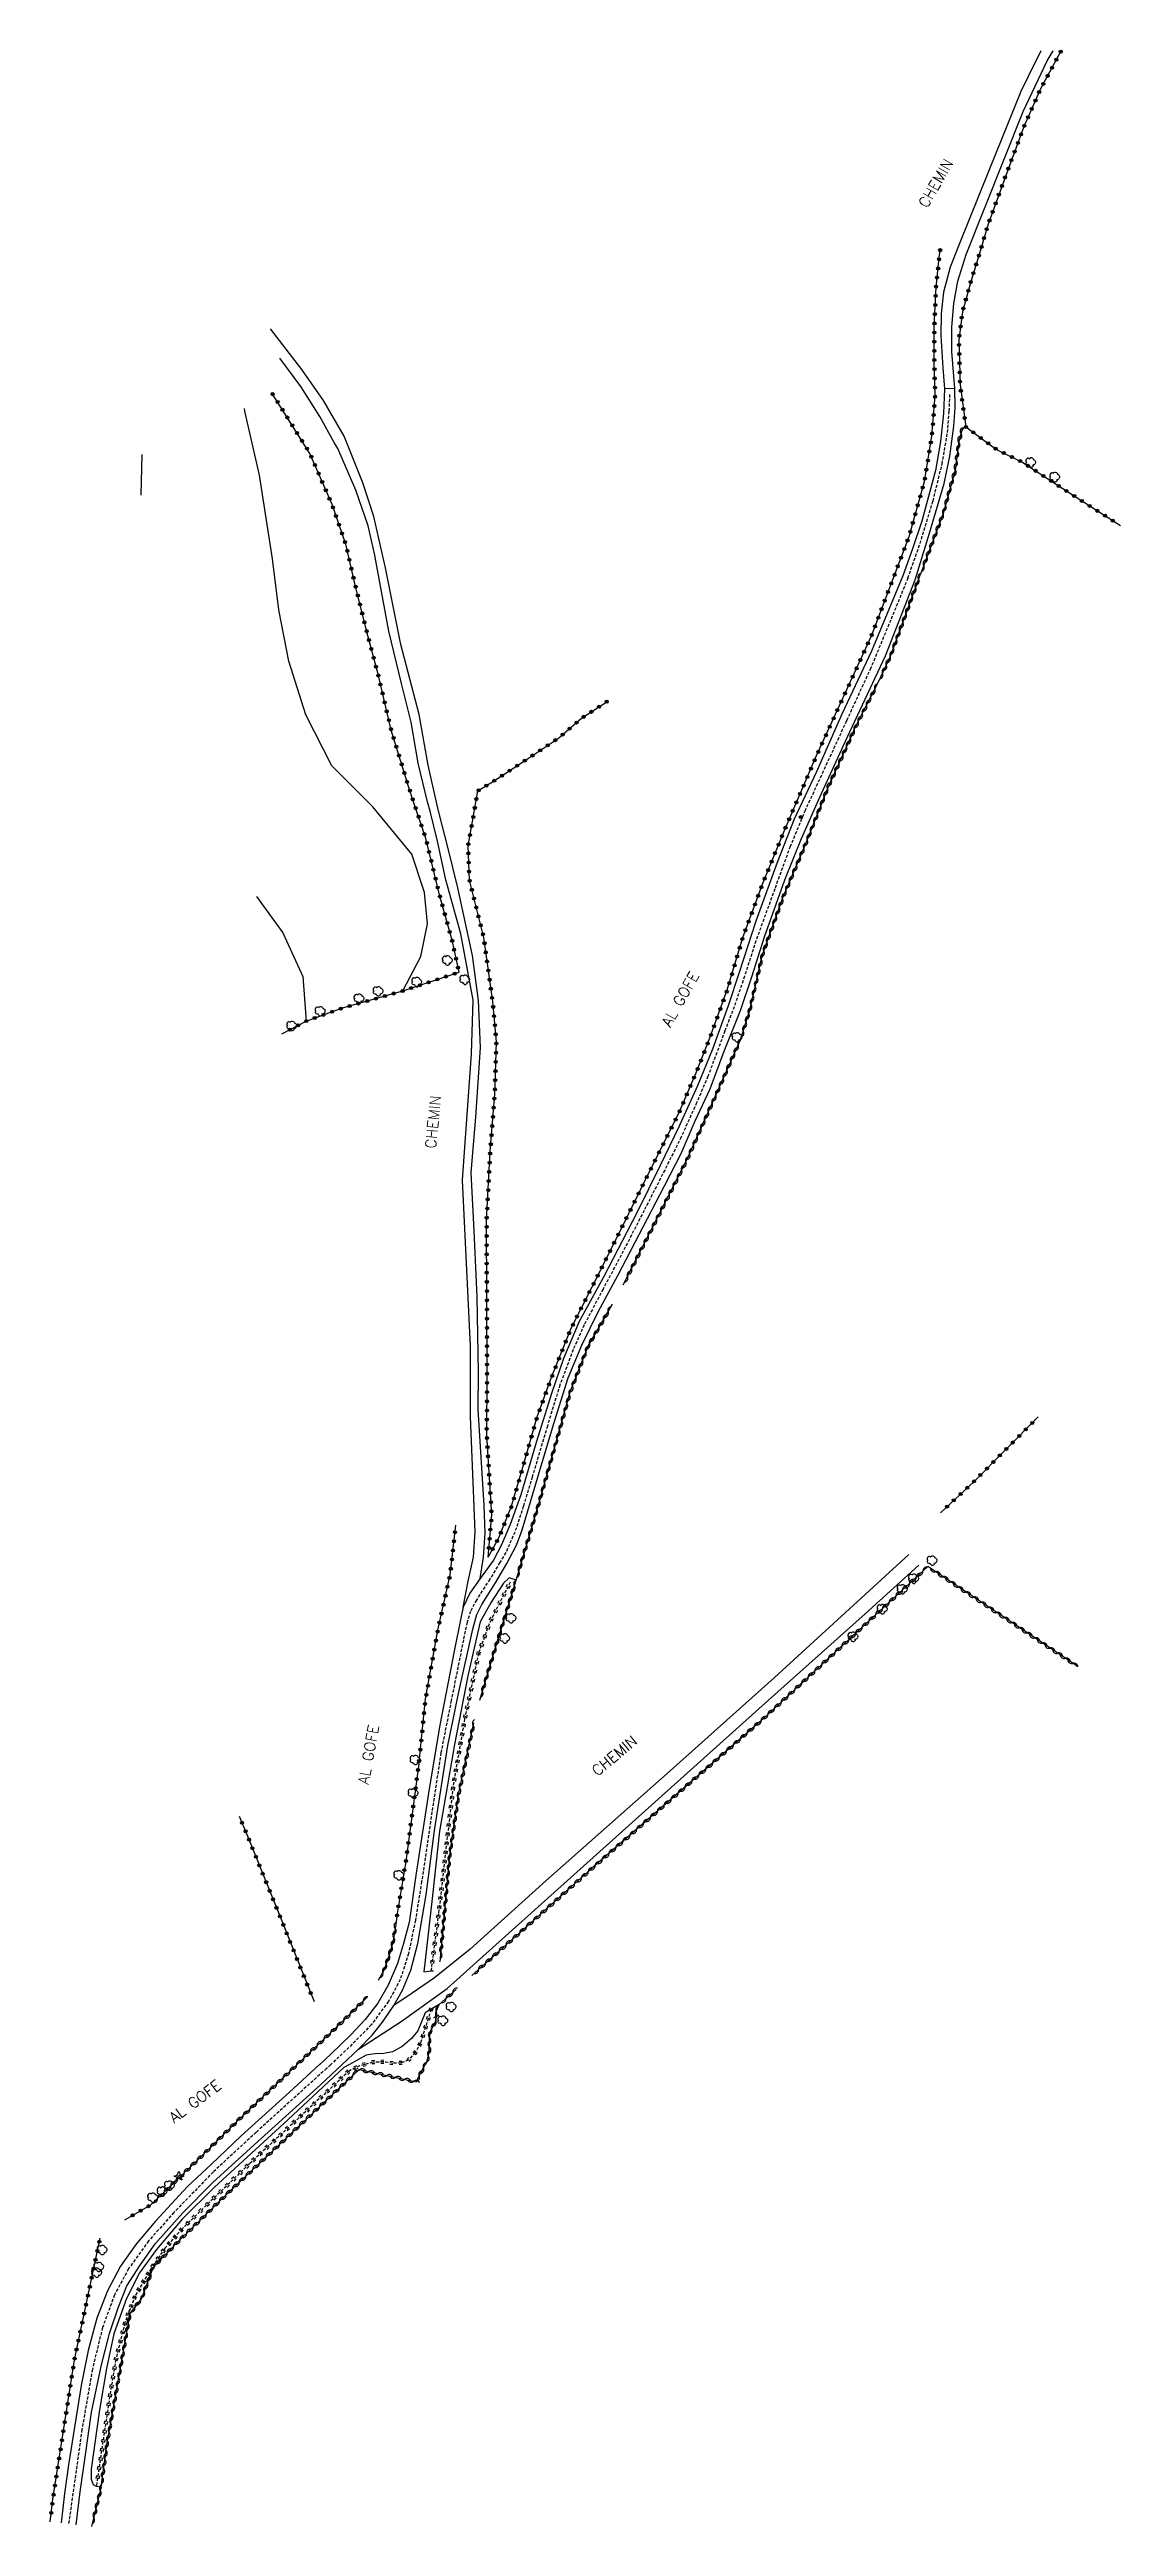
# Model space of a CAD drawing. Header units: millimetres. Extents: x 270000 to 271001, y 126000 to 127000.
# Drawn here: x 270116.8 to 270291.9, y 126595.5 to 127000.2 of the extents above; entities that cross this region are included whole.
import ezdxf

# ---------------------------------------------------------------- set-up
doc = ezdxf.new("R2010")
doc.units = ezdxf.units.MM
doc.linetypes.add('DASHED', pattern=[0.75, 0.5, -0.25])
doc.layers.get('0').update_dxf_attribs({"linetype": 'CONTINUOUS'})
for name, color, linetype in [('W0001', 6, 'DASHED'), ('W0008', 7, 'CONTINUOUS'), ('W0071', 7, 'CONTINUOUS'), ('W0120', 7, 'CONTINUOUS'), ('W0211', 2, 'CONTINUOUS'), ('W0214', 2, 'CONTINUOUS'), ('W0220', 5, 'DASHED'), ('W0300', 7, 'CONTINUOUS'), ('W0303', 7, 'CONTINUOUS'), ('W0310', 3, 'CONTINUOUS'), ('W0323', 7, 'CONTINUOUS'), ('W0856', 7, 'CONTINUOUS'), ('W0989', 7, 'CONTINUOUS')]:
    doc.layers.add(name, color=color, linetype=linetype)
doc.styles.get("Standard").update_dxf_attribs({"font": 'romans.shx', "width": 0.85})

msp = doc.modelspace()

# ---------------------------------------------------------------- texts
at = {"layer": 'W0989'}
for s, rotation, p in [('CHEMIN', 59.9468, (270260.24, 126974.18)), ('AL GOFE', 60.7322, (270218.24, 126840.36)), ('CHEMIN', 84.176, (270179.92, 126820.58)), ('AL GOFE', 79.8131, (270168.92, 126716.66)), ('CHEMIN', 39.7436, (270206.35, 126718.02)), ('AL GOFE', 36.7518, (270137.16, 126661.36))]:
    msp.add_text(s, height=1.75, rotation=rotation, dxfattribs=at).set_placement(p)

# ---------------------------------------------------------------- blocks, each defined once
blk = doc.blocks.new('T300')
for p, q in [((-0.8, 0.51), (-0.86, 0.34)), ((-0.86, 0.34), (-0.86, 0.17)), ((-0.86, 0.17), (-0.74, 0.06)), ((-0.69, 0.63), (-0.8, 0.51)), ((-0.8, -0.06), (-0.74, 0.06)), ((-0.74, 0.06), (-0.69, 0.11)), ((-0.57, 0.69), (-0.69, 0.63)), ((-0.46, 0.69), (-0.57, 0.69)), ((-0.29, 0.63), (-0.46, 0.69)), ((-0.29, 0.63), (-0.17, 0.74)), ((-0.23, 0.57), (-0.29, 0.63)), ((-0.17, 0.74), (-0.06, 0.8)), ((-0.06, 0.8), (0.06, 0.8)), ((0.06, 0.8), (0.23, 0.74)), ((0.23, 0.74), (0.34, 0.63)), ((0.34, 0.63), (0.4, 0.51)), ((0.46, 0.46), (0.34, 0.46)), ((0.4, 0.51), (0.4, 0.46)), ((0.57, 0.4), (0.46, 0.46)), ((0.57, 0.4), (0.69, 0.29)), ((0.69, 0.29), (0.74, 0.17)), ((0.74, 0.06), (0.69, -0.17)), ((0.74, 0.17), (0.74, 0.06)), ((-0.8, -0.17), (-0.8, -0.06)), ((-0.8, -0.23), (-0.8, -0.17)), ((-0.74, -0.34), (-0.8, -0.23)), ((-0.69, -0.4), (-0.74, -0.34)), ((-0.51, -0.46), (-0.69, -0.4)), ((-0.4, -0.46), (-0.51, -0.46)), ((-0.4, -0.46), (-0.34, -0.46)), ((-0.34, -0.46), (-0.34, -0.4)), ((-0.34, -0.51), (-0.34, -0.46)), ((-0.29, -0.63), (-0.34, -0.51)), ((-0.17, -0.74), (-0.29, -0.63)), ((-0.06, -0.8), (-0.17, -0.74)), ((0.06, -0.8), (-0.06, -0.8)), ((0.17, -0.74), (0.06, -0.8)), ((0.23, -0.69), (0.17, -0.74)), ((0.29, -0.46), (0.23, -0.46)), ((0.29, -0.63), (0.23, -0.69)), ((0.46, -0.4), (0.29, -0.46)), ((0.34, -0.51), (0.29, -0.63)), ((0.34, -0.51), (0.34, -0.46)), ((0.57, -0.34), (0.46, -0.4)), ((0.63, -0.29), (0.57, -0.34)), ((0.69, -0.17), (0.63, -0.29))]:
    blk.add_line(p, q)
blk = doc.blocks.new('T856')
for p, q in [((-0.125, 0), (0.125, 0)), ((0, 0.125), (0, -0.125))]:
    blk.add_line(p, q)
blk.add_ellipse((0, 0), major_axis=(-0.177, 0.177), ratio=1, start_param=3.9269908, end_param=10.2101761)
blk = doc.blocks.new('T303')
for p, q in [((-0.77, 0), (-0.28, 0.21)), ((-0.28, -0.21), (-0.77, 0)), ((-0.28, 0.21), (0, 0.83)), ((0, 0.83), (0.28, 0.21)), ((0.28, 0.21), (0.83, 0)), ((0.83, 0), (0.28, -0.21)), ((-0.49, -0.63), (-0.28, -0.21)), ((0, -0.35), (-0.49, -0.63)), ((0.56, -0.63), (0, -0.35)), ((0.28, -0.21), (0.56, -0.63))]:
    blk.add_line(p, q)
blk = doc.blocks.new('t323o')
at = {"color": 0, "linetype": 'Continuous'}
for radius in [0.25, 0.15]:
    blk.add_circle((0, 0), radius, dxfattribs=at)
blk = doc.blocks.new('t310o')
at = {"color": 0, "linetype": 'Continuous'}
for centre, start, end in [((-0.5, 0.38), 216.8699, 323.1304), ((0.5, -0.37), 36.8699, 143.1303)]:
    blk.add_arc(centre, 0.625, start, end, dxfattribs=at)
blk = doc.blocks.new('t220o')
at = {"color": 0, "linetype": 'Continuous'}
for p, q in [((-0.25, 0.25), (0.25, 0.25)), ((-0.25, -0.25), (0.25, -0.25))]:
    blk.add_line(p, q, dxfattribs=at)

# ---------------------------------------------------------------- linework, layer by layer
at = {"layer": 'W0001'}
for points in [[(270257.1, 126913.86), (270259.09, 126919.49), (270261.21, 126926.45), (270262.7, 126932.51), (270263.58, 126937.63), (270263.86, 126941.13), (270263.99, 126944.02)], [(270257.1, 126913.86), (270254.29, 126907.01), (270251.04, 126899.18), (270247.06, 126890.53), (270243.28, 126882.33), (270240.3, 126875.91), (270237.87, 126870.02), (270235.34, 126863.09), (270232.26, 126854.6), (270230.39, 126848.8), (270228.71, 126843.83), (270227.19, 126839.89), (270225.87, 126836.35), (270224.42, 126832.46), (270222.57, 126828.15), (270220.05, 126822.55), (270217.35, 126817.14), (270213.99, 126810.54), (270210.58, 126803.9), (270207.27, 126797.71), (270204.19, 126791.85), (270202.39, 126787.81), (270200.22, 126782.04), (270198.17, 126775.33), (270195.7, 126767.04), (270194.24, 126762.24), (270193.12, 126758.7), (270191.99, 126755.99), (270191.38, 126754.65), (270190.4, 126753.01), (270188.76, 126750.3), (270186.56, 126746.9), (270185.61, 126745.04), (270185.07, 126743.26), (270184.44, 126740.37), (270182.46, 126730.49), (270180.76, 126721.92), (270179.07, 126710.7), (270177.62, 126700.89), (270176.6, 126694.58), (270175.47, 126689.15), (270174.12, 126684.88), (270172.19, 126681.32), (270169.41, 126677.54), (270166.28, 126674.32), (270162.77, 126671.02), (270162.75, 126671)], [(270162.75, 126671), (270162.09, 126670.38), (270150.56, 126659.94), (270143.54, 126653.45), (270137.13, 126646.84), (270132.98, 126642.19), (270129.72, 126637.66), (270127.41, 126633.38), (270125.45, 126628.03), (270123.79, 126621.22), (270122.09, 126611.36), (270119.91, 126595.97)]]:
    msp.add_lwpolyline(points, dxfattribs=at)
at = {"layer": 'W0008'}
for points in [[(270164.62, 126671), (270164.65, 126671.02), (270167.31, 126673.51), (270169.52, 126675.83), (270171.23, 126677.95), (270173.07, 126680.68), (270174.48, 126683.14), (270175.84, 126686.4), (270176.97, 126690.77), (270178.38, 126698.72), (270179.73, 126709.23), (270181.91, 126723.14), (270183.62, 126731.64), (270185.97, 126742.15), (270186.65, 126744.51), (270187.46, 126746.19), (270189.69, 126749.69), (270191.53, 126752.85), (270193.1, 126755.86), (270193.98, 126758.22), (270194.52, 126760), (270196.73, 126767.33), (270199.23, 126775.72), (270201.59, 126783.21), (270203.83, 126788.52), (270206.53, 126794.07), (270209.68, 126799.91), (270217.3, 126814.59), (270220.05, 126819.83), (270222.34, 126825.18), (270224.76, 126830.39), (270227.05, 126836.57), (270229.76, 126843.19), (270231.6, 126848.69), (270233.65, 126855.24), (270236.97, 126864.56), (270239.72, 126871.31), (270242.71, 126878.08), (270247.16, 126887.81), (270253.46, 126901.15), (270258.31, 126913.6), (270260.63, 126921.19), (270263.05, 126929.33), (270263.96, 126933.78), (270264.64, 126938.7), (270264.82, 126941.74), (270264.8, 126944.86), (270263.1, 126944.79), (270262.94, 126940.76), (270262.43, 126936.19), (270261.6, 126931.42), (270259.38, 126923.17), (270257.84, 126918.63), (270256.25, 126914.24), (270251.17, 126901.94), (270246.32, 126891.61), (270242.1, 126882.1), (270238.52, 126874.48), (270235.74, 126867.4), (270232.24, 126857.81), (270229.52, 126849.45), (270227.71, 126843.98), (270225.15, 126836.92), (270222.72, 126830.93), (270219.71, 126824.33), (270216.63, 126817.91), (270212.78, 126810.14), (270207.32, 126799.66), (270203.39, 126792.39), (270200.79, 126786.35), (270198.88, 126780.8), (270196.33, 126772.66), (270193.81, 126764.07), (270192.09, 126759.23), (270190.66, 126755.89), (270189.35, 126753.4), (270187.2, 126750.43), (270185.49, 126748.01), (270184.43, 126745.74), (270184.02, 126743.96), (270182.96, 126738.53), (270180.61, 126726.46), (270178.87, 126716.05), (270176.75, 126702.27), (270175.57, 126694.22), (270174.63, 126690.8), (270173.66, 126687.54), (270172.17, 126684), (270170.43, 126681.02), (270168.41, 126678.39), (270166.05, 126675.85), (270162.77, 126672.68), (270160.96, 126671.02), (270160.93, 126671)], [(270160.93, 126671), (270156.01, 126666.5), (270148.11, 126659.34), (270143.26, 126654.75), (270139.34, 126651.06), (270134.13, 126645.44), (270130.89, 126641.62), (270128.39, 126638.09), (270126.29, 126634.06), (270124.51, 126629.59), (270123.1, 126624.31), (270121.98, 126618.56), (270119.9, 126605.63), (270119.22, 126600.95), (270118.68, 126596.11)], [(270121.13, 126595.83), (270121.79, 126601.19), (270122.66, 126607.25), (270123.65, 126614.2), (270125.29, 126621.94), (270126.62, 126627.04), (270127.99, 126631.26), (270129.44, 126634.85), (270131.59, 126638.23), (270134.06, 126641.7), (270138.59, 126646.8), (270143.48, 126651.72), (270150.23, 126657.9), (270161.08, 126667.7), (270164.62, 126671)]]:
    msp.add_lwpolyline(points, dxfattribs=at)
at = {"layer": 'W0071'}
for points in [[(270278.82, 127000), (270276.71, 126995.69), (270275.58, 126993.38), (270270.39, 126980.57), (270265.45, 126968.27), (270263.99, 126964.64), (270262.93, 126960.57), (270262.53, 126957.08), (270262.5, 126953.43), (270262.8, 126948.23), (270263.1, 126944.79)], [(270264.8, 126944.86), (270264.28, 126950.87), (270264.3, 126954.84), (270264.63, 126958.73), (270265.24, 126962.35), (270266.65, 126966.72), (270275.95, 126990.09), (270279.88, 126998.38), (270280.84, 127000)], [(270187.2, 126750.43), (270187.72, 126753.9), (270188, 126757.83), (270187.85, 126762.42), (270186.84, 126778.02), (270186.92, 126784.09), (270186.68, 126796.43), (270186.18, 126807.22), (270185.74, 126816.74), (270186.5, 126825.78), (270187.24, 126837.15), (270186.91, 126844.87), (270185.92, 126852.2), (270183.51, 126863.28), (270181.91, 126869.9), (270180.55, 126875.19), (270180.16, 126876.74), (270178.66, 126883.3), (270177.22, 126891.55), (270174.23, 126903.02), (270171.73, 126915.56), (270169.8, 126923.91), (270167.99, 126929.42), (270164.96, 126937.03), (270161.59, 126942.88), (270158.06, 126947.95), (270152.93, 126954.6)], [(270184.43, 126745.74), (270185.25, 126749.99), (270186.07, 126753.91), (270186.36, 126758.04), (270185.63, 126776.89), (270185.59, 126788.4), (270184.31, 126815.51), (270185.76, 126836.13), (270186.05, 126844.89), (270184.01, 126855.76), (270181.57, 126864.58), (270180.22, 126870.89), (270178.99, 126875.76), (270178.59, 126877.33), (270177.07, 126883.64), (270175.92, 126890.32), (270174.34, 126896.66), (270172.23, 126905.17), (270170.15, 126916.67), (270169.95, 126917.59), (270168.89, 126922.38), (270166.86, 126928.24), (270163.9, 126935.02), (270163.34, 126936.03), (270161, 126940.24), (270157.88, 126945.18), (270154.42, 126949.79)], [(270257.23, 126754.32), (270235.26, 126734.18), (270218.26, 126719), (270197.92, 126701.03), (270185.57, 126689.83), (270179.73, 126685.15), (270176.09, 126682.69), (270173.07, 126680.68)], [(270167.31, 126673.51), (270174.25, 126678.05), (270181.78, 126683.42), (270234.34, 126730.53), (270250.12, 126744.62), (270258.91, 126752.57)]]:
    msp.add_lwpolyline(points, dxfattribs=at)
at = {"layer": 'W0120'}
for points in [[(270177.99, 126686.14), (270179.2, 126686.29), (270179.53, 126686.33)], [(270180.48, 126680.81), (270179.15, 126680.03), (270178.18, 126679.46)]]:
    msp.add_lwpolyline(points, dxfattribs=at)
at = {"layer": 'W0211'}
for points in [[(270131.9, 126934.04), (270131.7, 126927.4)], [(270150.63, 126861.86), (270154.93, 126855.91), (270158.22, 126848.75), (270158.73, 126841.47)], [(270193.07, 126750.14), (270191.95, 126750.54), (270190.98, 126749.65), (270189.01, 126746.57), (270187.19, 126743.33), (270185.17, 126734.51), (270183, 126723.32), (270180.52, 126709.14), (270179.37, 126698.62), (270178.4, 126689.99), (270177.99, 126686.14)], [(270178.18, 126679.46), (270176.99, 126676.53), (270175.95, 126675.26), (270174.42, 126673.98), (270172.83, 126673.09), (270171.44, 126672.8), (270169.95, 126672.77), (270168.57, 126672.53), (270165.84, 126671.02), (270165.8, 126671)], [(270165.8, 126671), (270164.9, 126670.5), (270155.72, 126661.95), (270143.78, 126650.97), (270138.49, 126645.76), (270134.26, 126640.79), (270131.51, 126636.98), (270129.35, 126632.77), (270127.31, 126627), (270126.09, 126621.32), (270124.97, 126614.6), (270123.6, 126604.89), (270123.61, 126603.28), (270123.93, 126602.42), (270124.43, 126602.11), (270124.44, 126602.11), (270125.24, 126602.03)]]:
    msp.add_lwpolyline(points, dxfattribs=at)
at = {"layer": 'W0214'}
msp.add_lwpolyline([(270174.54, 126846.41), (270177.47, 126852.02), (270178.55, 126857.4), (270178.09, 126862.49), (270175.99, 126868.76), (270169.66, 126876.5), (270162.92, 126883.17), (270158.67, 126891.54), (270155.91, 126900.29), (270154.25, 126908.66), (270153.22, 126916.99), (270151.13, 126930.66), (270148.73, 126941.15), (270148.64, 126941.56)], dxfattribs=at)
at = {"layer": 'W0220'}
for points in [[(270179.2, 126686.29), (270180.45, 126695.82), (270182.83, 126716.66), (270184.7, 126727.45), (270186.99, 126738.35), (270188.85, 126743.4), (270192.16, 126749.89)], [(270179.15, 126680.03), (270177.43, 126674.51), (270176.55, 126672.98), (270175.46, 126671.73), (270174.27, 126671.26), (270172.91, 126671.2), (270171.4, 126671.44), (270169.61, 126671.38), (270168.34, 126671.02), (270168.26, 126671)], [(270168.26, 126671), (270167.47, 126670.78), (270165.82, 126669.99), (270149.48, 126654.8), (270138.45, 126644.17), (270135.65, 126640.98), (270133.38, 126637.67), (270130.77, 126633.21), (270129.11, 126628.82), (270127.62, 126622.84), (270126.63, 126616.83), (270124.44, 126602.11)]]:
    msp.add_lwpolyline(points, dxfattribs=at)
at = {"layer": 'W0310'}
for points in [[(270266.58, 126938.56), (270266.18, 126938.43), (270265.92, 126938), (270265.45, 126936.22), (270264.81, 126931.52), (270262.87, 126924.43), (270259.15, 126914.51)], [(270252.32, 126896.92), (270254.26, 126901.13), (270259.15, 126914.51)], [(270229.74, 126838.44), (270231.31, 126843.47), (270233.34, 126852.34), (270236.72, 126861.76), (270240.43, 126870.51), (270243.99, 126879.55), (270248.67, 126889.76), (270252.32, 126896.92)], [(270210.58, 126798.37), (270220.99, 126818.8), (270225.19, 126828.21), (270229.74, 126838.44)], [(270193.07, 126750.14), (270196.87, 126762.98), (270201.92, 126780.89), (270204.82, 126788.35), (270208.83, 126795.21)], [(270260.37, 126752.36), (270232.9, 126727), (270205.24, 126702.85), (270185.81, 126685.56)], [(270187.11, 126730.54), (270189.14, 126737.35), (270193.07, 126750.14)], [(270284.8, 126736.05), (270284.38, 126736.36), (270260.37, 126752.36)], [(270180.62, 126687.81), (270182.22, 126705.25), (270183.67, 126715.11), (270186.17, 126726.83)], [(270173.38, 126693.88), (270172.92, 126690.96), (270172.25, 126688.7), (270171.42, 126686.37), (270170.5, 126684.76)], [(270168.79, 126682.06), (270163.45, 126676.85), (270157.28, 126671.02), (270157.25, 126671)], [(270178.22, 126671), (270178.24, 126671.02), (270178.45, 126671.42), (270178.87, 126673.03), (270178.91, 126675.07), (270179, 126676.33), (270179.97, 126678.18), (270179.96, 126679.52), (270180.48, 126680.81)], [(270183.27, 126683.29), (270180.48, 126680.81)], [(270125.24, 126602.03), (270126.23, 126609.19), (270129.95, 126630.34), (270131.81, 126632.72), (270133.8, 126637.96), (270138.05, 126642.3), (270146.06, 126650.11), (270167.38, 126670.19), (270176.71, 126668.16), (270178.22, 126671)], [(270157.25, 126671), (270147.59, 126661.88), (270141.13, 126655.54), (270133.35, 126648.09)], [(270125.24, 126602.03), (270123.66, 126595.54)]]:
    msp.add_lwpolyline(points, dxfattribs=at)
at = {"layer": 'W0323'}
for points in [[(270282.15, 127000), (270282.12, 126999.94), (270278.79, 126993.79), (270276.02, 126987.48), (270273.2, 126979.92), (270270.23, 126971.7), (270268.94, 126967.28), (270267.33, 126962.11), (270266.02, 126957.36), (270265.43, 126952.78), (270265.63, 126945.42), (270266.58, 126938.56), (270271.6, 126934.88), (270275.87, 126932.77), (270284.59, 126927.08), (270291.86, 126922.43)], [(270188.47, 126753.92), (270190.16, 126756.93), (270192.33, 126762.22), (270194.28, 126769.01), (270196.49, 126776.82), (270198.87, 126783.32), (270202.05, 126791.3), (270205.49, 126798.09), (270209.39, 126805.87), (270215.42, 126818.02), (270219.66, 126826.45), (270222.44, 126832.92), (270224.74, 126838.74), (270227.58, 126846.57), (270230.13, 126855.16), (270233.34, 126863.87), (270236.87, 126872.53), (270242.17, 126884.85), (270251.15, 126904.43), (270257.29, 126920.67), (270259.82, 126929.64), (270261.03, 126937.11), (270261.56, 126943.62), (270261.42, 126949.15), (270261.42, 126954.95), (270261.71, 126961.38), (270262.24, 126966.23), (270262.41, 126967.77)], [(270154.76, 126839.39), (270158.73, 126841.47), (270164.69, 126843.63), (270174.54, 126846.41), (270183.73, 126849.48), (270182.6, 126854.68), (270180.65, 126861.7), (270178.3, 126871.32), (270176.31, 126877.3), (270175.48, 126879.81), (270172.64, 126889), (270170.54, 126897.94), (270169.67, 126901.21), (270168.64, 126905.09), (270166.65, 126913.21), (270165.2, 126919.43), (270162.97, 126925.87), (270159.34, 126934.24), (270153.74, 126943.16), (270153.09, 126944.2)], [(270188.47, 126753.92), (270189.07, 126760.82), (270188.26, 126773.85), (270188.33, 126783.77), (270188.23, 126808.91), (270188.84, 126820.26), (270189.56, 126829.53), (270189.84, 126838.11), (270189.23, 126844.69), (270187.76, 126855.13), (270185.43, 126864.5), (270185.21, 126870.12), (270186.09, 126875), (270186.1, 126875.1), (270186.78, 126879.1), (270189.39, 126880.68), (270194.28, 126883.91), (270199.98, 126887.71), (270203.74, 126890.95), (270208.03, 126893.76)], [(270278.42, 126776.83), (270267.93, 126766.29), (270262.42, 126761.15)], [(270177.26, 126720.97), (270178.26, 126730.76), (270180.26, 126741.98), (270182.28, 126751.02), (270183.19, 126759.13)], [(270177.26, 126720.97), (270175.04, 126704.19), (270173.62, 126695.69), (270173.38, 126693.88)], [(270147.8, 126711.61), (270149.2, 126708.22), (270154.64, 126694.74), (270160.03, 126681.29)], [(270129.08, 126645.63), (270133.35, 126648.09)], [(270116.89, 126596.27), (270117.34, 126600.02), (270120.86, 126622.79), (270125.05, 126642.62)]]:
    msp.add_lwpolyline(points, dxfattribs=at)

# ---------------------------------------------------------------- block references
at = {"layer": 'W0220'}
for p, rotation in [((270191.78, 126749.14), 62.98142969706326), ((270189.73, 126745.13), 62.98142969706326), ((270190.42, 126746.47), 62.98142969706326), ((270191.1, 126747.8), 62.98142969706326), ((270187.97, 126741), 69.7556738629917), ((270188.49, 126742.41), 69.7556738629917), ((270189.05, 126743.79), 62.98142969706326), ((270186.65, 126736.71), 78.12563506861862), ((270186.95, 126738.18), 78.12563506861862), ((270187.45, 126739.59), 69.7556738629917), ((270185.72, 126732.31), 78.12563506861862), ((270186.03, 126733.77), 78.12563506861862), ((270186.34, 126735.24), 78.12563506861862), ((270185.1, 126729.37), 78.12563506861862), ((270185.41, 126730.84), 78.12563506861862), ((270184.27, 126724.95), 80.19180625016863), ((270184.52, 126726.43), 80.19180625016863), ((270184.79, 126727.9), 78.12563506861862), ((270183.5, 126720.52), 80.19180625016863), ((270183.76, 126721.99), 80.19180625016863), ((270184.01, 126723.47), 80.19180625016863), ((270182.77, 126716.08), 83.46096281029168), ((270182.99, 126717.56), 80.19180625016863), ((270183.24, 126719.04), 80.19180625016863), ((270182.42, 126713.1), 83.46096281029168), ((270182.6, 126714.59), 83.46096281029168), ((270181.91, 126708.62), 83.46096281029168), ((270182.08, 126710.12), 83.46096281029168), ((270182.25, 126711.61), 83.46096281029168), ((270181.4, 126704.15), 83.46096281029168), ((270181.57, 126705.64), 83.46096281029168), ((270181.74, 126707.13), 83.46096281029168), ((270181.06, 126701.17), 83.46096281029168), ((270181.23, 126702.66), 83.46096281029168), ((270180.55, 126696.7), 83.46096281029168), ((270180.72, 126698.19), 83.46096281029168), ((270180.89, 126699.68), 83.46096281029168), ((270179.98, 126692.24), 82.54238804753761), ((270180.17, 126693.73), 82.54238804753761), ((270180.37, 126695.21), 82.54238804753761), ((270179.39, 126687.78), 82.54238804753761), ((270179.59, 126689.26), 82.54238804753761), ((270179.78, 126690.75), 82.54238804753761), ((270179.13, 126679.96), 252.6897049226786), ((270177.79, 126675.67), 252.6897049226786), ((270178.23, 126677.1), 252.6897049226786), ((270178.68, 126678.53), 252.6897049226786), ((270171.2, 126671.44), 181.8888911262461), ((270175.55, 126671.83), 228.7589109936796), ((270176.54, 126672.96), 228.7589109936796), ((270177.28, 126674.26), 240.3157277563913), ((270163.35, 126667.69), 222.90350785634), ((270164.45, 126668.71), 222.90350785634), ((270165.54, 126669.73), 222.90350785634), ((270166.83, 126670.47), 205.6806239752597), ((270168.23, 126670.99), 195.8494392341186), ((270169.7, 126671.39), 181.8888911262461), ((270172.69, 126671.24), 170.926013330909), ((270174.18, 126671.26), 182.6082910168624), ((270158.95, 126663.6), 222.90350785634), ((270160.05, 126664.62), 222.90350785634), ((270161.15, 126665.64), 222.90350785634), ((270162.25, 126666.66), 222.90350785634), ((270154.56, 126659.52), 222.90350785634), ((270155.66, 126660.54), 222.90350785634), ((270156.75, 126661.56), 222.90350785634), ((270157.85, 126662.58), 222.90350785634), ((270150.16, 126655.43), 222.90350785634), ((270151.26, 126656.45), 222.90350785634), ((270152.36, 126657.47), 222.90350785634), ((270153.46, 126658.49), 222.90350785634), ((270145.83, 126651.28), 223.9287554017546), ((270146.91, 126652.32), 223.9287554017546), ((270147.99, 126653.36), 223.9287554017546), ((270149.07, 126654.4), 223.9287554017546), ((270141.51, 126647.12), 223.9287554017546), ((270142.59, 126648.16), 223.9287554017546), ((270143.67, 126649.2), 223.9287554017546), ((270144.75, 126650.24), 223.9287554017546), ((270138.28, 126643.98), 228.7861819564226), ((270139.35, 126645.04), 223.9287554017546), ((270140.43, 126646.08), 223.9287554017546), ((270134.51, 126639.32), 235.4774916604991), ((270135.36, 126640.56), 235.4774916604991), ((270136.31, 126641.72), 228.7861819564226), ((270137.29, 126642.85), 228.7861819564226), ((270132.12, 126635.52), 239.6390144355274), ((270132.88, 126636.81), 239.6390144355274), ((270133.66, 126638.09), 235.4774916604991), ((270130.12, 126631.5), 249.3753627839705), ((270130.65, 126632.91), 249.3753627839705), ((270131.36, 126634.23), 239.6390144355274), ((270128.72, 126627.24), 255.9930626802638), ((270129.08, 126628.69), 255.9930626802638), ((270129.59, 126630.1), 249.3753627839705), ((270127.63, 126622.87), 255.9930626802638), ((270127.99, 126624.32), 255.9930626802638), ((270128.35, 126625.78), 255.9930626802638), ((270127.14, 126619.91), 260.6567378020101), ((270127.38, 126621.39), 260.6567378020101), ((270126.43, 126615.47), 261.5393099878656), ((270126.65, 126616.95), 260.6567378020101), ((270126.9, 126618.43), 260.6567378020101), ((270125.77, 126611.02), 261.5393099878656), ((270125.99, 126612.5), 261.5393099878656), ((270126.21, 126613.98), 261.5393099878656), ((270125.33, 126608.05), 261.5393099878656), ((270125.55, 126609.53), 261.5393099878656), ((270124.66, 126603.6), 261.5393099878656), ((270124.88, 126605.08), 261.5393099878656), ((270125.11, 126606.56), 261.5393099878656)]:
    msp.add_blockref('t220o', p, dxfattribs=dict(at, rotation=rotation))
at = {"layer": 'W0300', "rotation": 359.9999899820874}
for p in [(270277.24, 126932.74), (270281.14, 126930.35), (270181.86, 126851.38), (270167.42, 126845.12), (270170.55, 126846.35), (270176.86, 126847.85), (270184.72, 126848.23), (270161.08, 126843.07), (270156.42, 126840.69), (270229.21, 126838.84), (270261.11, 126753.34), (270256.23, 126748.65), (270258.08, 126750.37), (270192.26, 126743.91), (270252.95, 126745.4), (270191.24, 126740.62), (270248.17, 126740.89), (270176.6, 126720.76), (270176.27, 126715.32), (270173.92, 126701.92), (270182.49, 126680.4), (270181.13, 126678.15), (270136.43, 126651.21), (270133.69, 126649.27), (270135.24, 126650.26), (270125.42, 126640.71), (270124.53, 126636.99), (270124.87, 126637.94)]:
    msp.add_blockref('T300', p, dxfattribs=at)
at = {"layer": 'W0303', "rotation": 359.9999899820874}
msp.add_blockref('T303', (270137.91, 126652.75), dxfattribs=at)
at = {"layer": 'W0310'}
for p, rotation in [((270265.22, 126934.54), 262.3278986551785), ((270265.42, 126936.03), 262.3278986551785), ((270265.78, 126937.48), 254.9706789839152), ((270264.43, 126930.12), 254.6812717838647), ((270264.82, 126931.57), 262.3278986551785), ((270265.02, 126933.06), 262.3278986551785), ((270263.24, 126925.78), 254.6812717838647), ((270263.64, 126927.23), 254.6812717838647), ((270264.03, 126928.68), 254.6812717838647), ((270261.78, 126921.53), 249.4591351509999), ((270262.31, 126922.93), 249.4591351509999), ((270262.84, 126924.34), 249.4591351509999), ((270260.73, 126918.72), 249.4591351509999), ((270261.26, 126920.13), 249.4591351509999), ((270258.85, 126913.68), 69.93406885171714), ((270259.68, 126915.91), 249.4591351509999), ((270260.2, 126917.32), 249.4591351509999), ((270257.31, 126909.46), 69.93406885171714), ((270257.82, 126910.87), 69.93406885171714), ((270258.34, 126912.28), 69.93406885171714), ((270256.28, 126906.64), 69.93406885171714), ((270256.79, 126908.05), 69.93406885171714), ((270254.73, 126902.41), 69.93406885171714), ((270255.25, 126903.82), 69.93406885171714), ((270255.76, 126905.23), 69.93406885171714), ((270252.95, 126898.29), 65.17216135857261), ((270253.58, 126899.65), 65.17216135857261), ((270254.21, 126901.01), 65.17216135857261), ((270251.02, 126894.37), 63.04943557697175), ((270251.7, 126895.7), 63.04943557697175), ((270248.98, 126890.36), 63.04943557697175), ((270249.66, 126891.69), 63.04943557697175), ((270250.34, 126893.03), 63.04943557697175), ((270247.08, 126886.28), 65.36812441907227), ((270247.7, 126887.64), 65.36812441907227), ((270248.33, 126889), 65.36812441907227), ((270245.2, 126882.19), 65.36812441907227), ((270245.83, 126883.55), 65.36812441907227), ((270246.45, 126884.91), 65.36812441907227), ((270243.41, 126878.06), 68.48675434292824), ((270243.96, 126879.46), 68.48675434292824), ((270244.58, 126880.82), 65.36812441907227), ((270241.76, 126873.88), 68.48675434292824), ((270242.31, 126875.27), 68.48675434292824), ((270242.86, 126876.67), 68.48675434292824), ((270240.09, 126869.7), 67.03716721085111), ((270240.66, 126871.08), 68.48675434292824), ((270241.21, 126872.48), 68.48675434292824), ((270238.33, 126865.55), 67.03716721085111), ((270238.92, 126866.94), 67.03716721085111), ((270239.5, 126868.32), 67.03716721085111), ((270236.6, 126861.4), 70.20672731343384), ((270237.16, 126862.79), 67.03716721085111), ((270237.75, 126864.17), 67.03716721085111), ((270235.07, 126857.17), 70.20672731343384), ((270235.58, 126858.58), 70.20672731343384), ((270236.09, 126859.99), 70.20672731343384), ((270233.55, 126852.93), 70.20672731343384), ((270234.06, 126854.35), 70.20672731343384), ((270234.56, 126855.76), 70.20672731343384), ((270232.81, 126850.03), 77.15638723515535), ((270233.14, 126851.49), 77.15638723515535), ((270231.81, 126845.64), 77.15638723515535), ((270232.14, 126847.11), 77.15638723515535), ((270232.47, 126848.57), 77.15638723515535), ((270230.64, 126841.3), 72.69590038112317), ((270231.08, 126842.73), 72.69590038112317), ((270231.47, 126844.18), 77.15638723515535), ((270229.36, 126837.59), 66.009463815663), ((270230.19, 126839.87), 72.69590038112317), ((270227.53, 126833.47), 66.009463815663), ((270228.14, 126834.84), 66.009463815663), ((270228.75, 126836.22), 66.009463815663), ((270225.71, 126829.36), 66.009463815663), ((270226.32, 126830.73), 66.009463815663), ((270226.93, 126832.1), 66.009463815663), ((270223.87, 126825.25), 65.96351470322016), ((270224.48, 126826.62), 65.96351470322016), ((270225.1, 126827.99), 65.96351470322016), ((270222.04, 126821.14), 65.96351470322016), ((270222.65, 126822.51), 65.96351470322016), ((270223.26, 126823.88), 65.96351470322016), ((270220.12, 126817.08), 62.97908609608804), ((270220.8, 126818.41), 62.97908609608804), ((270221.43, 126819.77), 65.96351470322016), ((270218.07, 126813.07), 62.97908609608804), ((270218.75, 126814.4), 62.97908609608804), ((270219.44, 126815.74), 62.97908609608804), ((270216.03, 126809.06), 62.97908609608804), ((270216.71, 126810.4), 62.97908609608804), ((270217.39, 126811.73), 62.97908609608804), ((270213.98, 126805.05), 62.97908609608804), ((270214.66, 126806.39), 62.97908609608804), ((270215.35, 126807.72), 62.97908609608804), ((270211.94, 126801.04), 62.97908609608804), ((270212.62, 126802.38), 62.97908609608804), ((270213.3, 126803.71), 62.97908609608804), ((270211.26, 126799.71), 62.97908609608804), ((270207.34, 126792.66), 59.65023127232154), ((270208.1, 126793.95), 59.65023127232154), ((270205.07, 126788.78), 59.65023127232154), ((270205.82, 126790.07), 59.65023127232154), ((270206.58, 126791.37), 59.65023127232154), ((270203.37, 126784.62), 68.79217000311206), ((270203.91, 126786.01), 68.79217000311206), ((270204.45, 126787.41), 68.79217000311206), ((270201.79, 126780.41), 74.2402415383335), ((270202.28, 126781.82), 68.79217000311206), ((270202.82, 126783.22), 68.79217000311206), ((270200.56, 126776.07), 74.2402415383335), ((270200.97, 126777.52), 74.2402415383335), ((270201.38, 126778.96), 74.2402415383335), ((270199.75, 126773.19), 74.2402415383335), ((270200.16, 126774.63), 74.2402415383335), ((270198.53, 126768.86), 74.2402415383335), ((270198.93, 126770.3), 74.2402415383335), ((270199.34, 126771.74), 74.2402415383335), ((270197.3, 126764.53), 74.2402415383335), ((270197.71, 126765.97), 74.2402415383335), ((270198.12, 126767.41), 74.2402415383335), ((270196.05, 126760.2), 73.52115457442738), ((270196.47, 126761.64), 73.52115457442738), ((270196.9, 126763.08), 74.2402415383335), ((270194.77, 126755.89), 73.52115457442738), ((270195.2, 126757.33), 73.52115457442738), ((270195.62, 126758.77), 73.52115457442738), ((270193.49, 126751.57), 73.52115457442738), ((270193.92, 126753.01), 73.52115457442738), ((270194.34, 126754.45), 73.52115457442738), ((270192.34, 126747.77), 72.93758888805293), ((270192.78, 126749.2), 72.93758888805293), ((270256.24, 126748.55), 222.7137215750153), ((270257.34, 126749.57), 222.7137215750153), ((270258.45, 126750.59), 222.7137215750153), ((270259.55, 126751.6), 222.7137215750153), ((270261.62, 126751.53), 146.3198440000285), ((270262.86, 126750.7), 146.3198440000285), ((270264.11, 126749.86), 146.3198440000285), ((270265.36, 126749.03), 146.3198440000285), ((270266.61, 126748.2), 146.3198440000285), ((270191.02, 126743.47), 72.93758888805293), ((270191.46, 126744.9), 72.93758888805293), ((270191.9, 126746.33), 72.93758888805293), ((270251.83, 126744.48), 222.7137215750153), ((270252.94, 126745.5), 222.7137215750153), ((270254.04, 126746.52), 222.7137215750153), ((270255.14, 126747.53), 222.7137215750153), ((270267.86, 126747.37), 146.3198440000285), ((270269.1, 126746.54), 146.3198440000285), ((270270.35, 126745.71), 146.3198440000285), ((270271.6, 126744.87), 146.3198440000285), ((270272.85, 126744.04), 146.3198440000285), ((270190.14, 126740.6), 72.93758888805293), ((270190.58, 126742.03), 72.93758888805293), ((270247.43, 126740.41), 222.7137215750153), ((270248.53, 126741.43), 222.7137215750153), ((270249.63, 126742.45), 222.7137215750153), ((270250.73, 126743.46), 222.7137215750153), ((270274.1, 126743.21), 146.3198440000285), ((270275.35, 126742.38), 146.3198440000285), ((270276.59, 126741.55), 146.3198440000285), ((270277.84, 126740.71), 146.3198440000285), ((270279.09, 126739.88), 146.3198440000285), ((270188.83, 126736.29), 73.40196993756237), ((270189.26, 126737.73), 72.93758888805293), ((270189.7, 126739.16), 72.93758888805293), ((270243.02, 126736.34), 222.7137215750153), ((270244.12, 126737.36), 222.7137215750153), ((270245.22, 126738.38), 222.7137215750153), ((270246.32, 126739.39), 222.7137215750153), ((270280.34, 126739.05), 146.3198440000285), ((270281.59, 126738.22), 146.3198440000285), ((270282.83, 126737.39), 146.3198440000285), ((270284.08, 126736.56), 146.3198440000285), ((270187.54, 126731.98), 73.40196993756237), ((270187.97, 126733.42), 73.40196993756237), ((270188.4, 126734.86), 73.40196993756237), ((270238.61, 126732.27), 222.7137215750153), ((270239.71, 126733.29), 222.7137215750153), ((270240.81, 126734.31), 222.7137215750153), ((270241.91, 126735.32), 222.7137215750153), ((270234.2, 126728.2), 222.7137215750153), ((270235.3, 126729.22), 222.7137215750153), ((270236.4, 126730.24), 222.7137215750153), ((270237.51, 126731.25), 222.7137215750153), ((270185.45, 126723.44), 77.93397299163809), ((270185.76, 126724.91), 77.93397299163809), ((270186.08, 126726.38), 77.93397299163809), ((270229.71, 126724.22), 221.1250022168776), ((270230.84, 126725.21), 221.1250022168776), ((270231.97, 126726.19), 221.1250022168776), ((270233.1, 126727.18), 222.7137215750153), ((270184.82, 126720.51), 77.93397299163809), ((270185.14, 126721.98), 77.93397299163809), ((270225.19, 126720.27), 221.1250022168776), ((270226.32, 126721.26), 221.1250022168776), ((270227.45, 126722.25), 221.1250022168776), ((270228.58, 126723.23), 221.1250022168776), ((270183.88, 126716.11), 77.93397299163809), ((270184.2, 126717.58), 77.93397299163809), ((270184.51, 126719.04), 77.93397299163809), ((270219.54, 126715.34), 221.1250022168776), ((270220.67, 126716.33), 221.1250022168776), ((270221.8, 126717.31), 221.1250022168776), ((270222.93, 126718.3), 221.1250022168776), ((270224.06, 126719.29), 221.1250022168776), ((270183.16, 126711.67), 81.61705085704072), ((270183.38, 126713.15), 81.61705085704072), ((270183.6, 126714.64), 81.61705085704072), ((270215.02, 126711.39), 221.1250022168776), ((270216.15, 126712.38), 221.1250022168776), ((270217.28, 126713.37), 221.1250022168776), ((270218.41, 126714.35), 221.1250022168776), ((270182.51, 126707.22), 81.61705085704072), ((270182.73, 126708.7), 81.61705085704072), ((270182.94, 126710.19), 81.61705085704072), ((270210.5, 126707.45), 221.1250022168776), ((270211.63, 126708.43), 221.1250022168776), ((270212.76, 126709.42), 221.1250022168776), ((270213.89, 126710.41), 221.1250022168776), ((270182.12, 126704.24), 84.75818005309264), ((270182.29, 126705.73), 81.61705085704072), ((270205.98, 126703.5), 221.1250022168776), ((270207.11, 126704.49), 221.1250022168776), ((270208.24, 126705.47), 221.1250022168776), ((270209.37, 126706.46), 221.1250022168776), ((270181.71, 126699.76), 84.75818005309264), ((270181.85, 126701.26), 84.75818005309264), ((270181.99, 126702.75), 84.75818005309264), ((270201.5, 126699.52), 221.6732284874304), ((270202.62, 126700.52), 221.6732284874304), ((270203.74, 126701.51), 221.6732284874304), ((270204.86, 126702.51), 221.6732284874304), ((270181.3, 126695.28), 84.75818005309264), ((270181.44, 126696.77), 84.75818005309264), ((270181.58, 126698.27), 84.75818005309264), ((270197.02, 126695.53), 221.6732284874304), ((270198.14, 126696.53), 221.6732284874304), ((270199.26, 126697.52), 221.6732284874304), ((270200.38, 126698.52), 221.6732284874304), ((270173.05, 126691.77), 261.1181428946002), ((270173.28, 126693.25), 261.1181428946002), ((270181.03, 126692.29), 84.75818005309264), ((270181.17, 126693.79), 84.75818005309264), ((270192.53, 126691.54), 221.6732284874304), ((270193.65, 126692.54), 221.6732284874304), ((270194.77, 126693.54), 221.6732284874304), ((270195.89, 126694.53), 221.6732284874304), ((270171.81, 126687.45), 250.4752973543952), ((270172.3, 126688.87), 253.3542423541454), ((270172.73, 126690.31), 253.3542423541454), ((270180.75, 126689.31), 84.75818005309264), ((270180.89, 126690.8), 84.75818005309264), ((270188.05, 126687.55), 221.6732284874304), ((270189.17, 126688.55), 221.6732284874304), ((270190.29, 126689.55), 221.6732284874304), ((270191.41, 126690.54), 221.6732284874304), ((270171.25, 126686.06), 240.0937117436343), ((270186.93, 126686.55), 221.6732284874304), ((270165.94, 126679.28), 224.3213647758788), ((270167.01, 126680.33), 224.3213647758788), ((270168.08, 126681.37), 224.3213647758788), ((270180.01, 126679.64), 68.12234866900566), ((270181.6, 126681.81), 221.6845766505443), ((270182.72, 126682.81), 221.6845766505443), ((270161.62, 126675.12), 223.3380574493543), ((270162.71, 126676.15), 223.3380574493543), ((270163.79, 126677.18), 224.3213647758788), ((270164.87, 126678.23), 224.3213647758788), ((270179.26, 126676.82), 62.31020819065688), ((270178.93, 126675.39), 85.9985464519427), ((270179.96, 126678.15), 62.31020819065688), ((270157.17, 126670.93), 223.3346812685993), ((270158.34, 126672.03), 223.3380574493543), ((270159.43, 126673.06), 223.3380574493543), ((270160.52, 126674.09), 223.3380574493543), ((270178.71, 126672.41), 75.42845387569382), ((270178.89, 126673.89), 88.76440025623555), ((270152.81, 126666.81), 223.3346812685993), ((270153.9, 126667.84), 223.3346812685993), ((270154.99, 126668.87), 223.3346812685993), ((270156.08, 126669.9), 223.3346812685993), ((270164.19, 126667.19), 43.27602793463326), ((270165.29, 126668.22), 43.27602793463326), ((270166.38, 126669.25), 43.27602793463326), ((270167.5, 126670.16), 347.7362466323717), ((270168.97, 126669.84), 347.7362466323717), ((270170.43, 126669.53), 347.7362466323717), ((270171.9, 126669.21), 347.7362466323717), ((270173.36, 126668.89), 347.7362466323717), ((270174.83, 126668.57), 347.7362466323717), ((270176.3, 126668.25), 347.7362466323717), ((270177.22, 126669.12), 61.84270339482313), ((270177.92, 126670.44), 61.84270339482313), ((270148.44, 126662.69), 223.3346812685993), ((270149.54, 126663.72), 223.3346812685993), ((270150.63, 126664.75), 223.3346812685993), ((270151.72, 126665.78), 223.3346812685993), ((270159.83, 126663.08), 43.27602793463326), ((270160.92, 126664.1), 43.27602793463326), ((270162.01, 126665.13), 43.27602793463326), ((270163.1, 126666.16), 43.27602793463326), ((270145.22, 126659.55), 224.4626999066362), ((270146.29, 126660.61), 224.4626999066362), ((270147.36, 126661.66), 224.4626999066362), ((270155.46, 126658.96), 43.27602793463326), ((270156.55, 126659.99), 43.27602793463326), ((270157.64, 126661.02), 43.27602793463326), ((270158.73, 126662.05), 43.27602793463326), ((270140.93, 126655.35), 223.8004802574763), ((270142.01, 126656.4), 224.4626999066362), ((270143.08, 126657.45), 224.4626999066362), ((270144.15, 126658.5), 224.4626999066362), ((270151.09, 126654.85), 43.27602793463326), ((270152.18, 126655.88), 43.27602793463326), ((270153.27, 126656.91), 43.27602793463326), ((270154.37, 126657.93), 43.27602793463326), ((270136.6, 126651.2), 223.8004802574763), ((270137.68, 126652.24), 223.8004802574763), ((270138.77, 126653.28), 223.8004802574763), ((270139.85, 126654.32), 223.8004802574763), ((270146.72, 126650.74), 43.27602793463326), ((270147.81, 126651.77), 43.27602793463326), ((270148.9, 126652.79), 43.27602793463326), ((270150, 126653.82), 43.27602793463326), ((270134.44, 126649.13), 223.8004802574763), ((270135.52, 126650.16), 223.8004802574763), ((270142.41, 126646.56), 44.27550928401237), ((270143.49, 126647.61), 44.27550928401237), ((270144.56, 126648.65), 44.27550928401237), ((270145.64, 126649.7), 44.27550928401237), ((270139.19, 126643.42), 44.27550928401237), ((270140.27, 126644.47), 44.27550928401237), ((270141.34, 126645.51), 44.27550928401237), ((270134.97, 126639.16), 45.64029870257355), ((270136.02, 126640.23), 45.64029870257355), ((270137.07, 126641.3), 45.64029870257355), ((270138.12, 126642.37), 44.27550928401237), ((270132.8, 126635.31), 69.23235574710971), ((270133.33, 126636.72), 69.23235574710971), ((270133.92, 126638.08), 45.64029870257355), ((270130.75, 126631.36), 51.93020711968649), ((270131.68, 126632.54), 51.93020711968649), ((270132.27, 126633.91), 69.23235574710971), ((270129.4, 126627.19), 80.00824862642281), ((270129.66, 126628.66), 80.00824862642281), ((270129.92, 126630.14), 80.00824862642281), ((270128.62, 126622.75), 80.00824862642281), ((270128.88, 126624.23), 80.00824862642281), ((270129.14, 126625.71), 80.00824862642281), ((270127.84, 126618.32), 80.00824862642281), ((270128.1, 126619.8), 80.00824862642281), ((270128.36, 126621.28), 80.00824862642281), ((270127.32, 126615.37), 80.00824862642281), ((270127.58, 126616.85), 80.00824862642281), ((270126.53, 126610.94), 80.00824862642281), ((270126.79, 126612.41), 80.00824862642281), ((270127.05, 126613.89), 80.00824862642281), ((270125.85, 126606.49), 82.14452072083778), ((270126.06, 126607.97), 82.14452072083778), ((270126.27, 126609.46), 80.00824862642281), ((270125.44, 126603.52), 82.14452072083778), ((270125.65, 126605), 82.14452072083778), ((270124.37, 126598.45), 256.3694436542971), ((270124.73, 126599.91), 256.3694436542971), ((270125.08, 126601.37), 256.3694436542971), ((270124.02, 126597), 256.3694436542971)]:
    msp.add_blockref('t310o', p, dxfattribs=dict(at, rotation=rotation))
at = {"layer": 'W0323'}
for p, rotation in [((270282.08, 126999.88), 241.6248990208194), ((270279.94, 126995.92), 241.6248990208194), ((270280.66, 126997.24), 241.6248990208194), ((270281.37, 126998.56), 241.6248990208194), ((270277.96, 126991.88), 246.2858356663533), ((270278.56, 126993.26), 246.2858356663533), ((270279.23, 126994.6), 241.6248990208194), ((270276.15, 126987.76), 246.2858356663533), ((270276.75, 126989.14), 246.2858356663533), ((270277.35, 126990.51), 246.2858356663533), ((270274.56, 126983.55), 249.537827729525), ((270275.08, 126984.96), 249.537827729525), ((270275.61, 126986.36), 249.537827729525), ((270272.99, 126979.34), 250.1048623243957), ((270273.51, 126980.74), 249.537827729525), ((270274.03, 126982.15), 249.537827729525), ((270271.46, 126975.1), 250.1048623243957), ((270271.97, 126976.51), 250.1048623243957), ((270272.48, 126977.93), 250.1048623243957), ((270269.98, 126970.86), 253.7880583938492), ((270270.44, 126972.28), 250.1048623243957), ((270270.95, 126973.69), 250.1048623243957), ((270262.38, 126967.44), 83.64342164621962), ((270269.14, 126967.97), 253.7880583938492), ((270269.56, 126969.42), 253.7880583938492), ((270261.88, 126962.97), 83.66759124423311), ((270262.05, 126964.46), 83.66759124423311), ((270262.21, 126965.95), 83.66759124423311), ((270267.82, 126963.67), 252.6882228360851), ((270268.26, 126965.11), 252.6882228360851), ((270268.71, 126966.54), 252.6882228360851), ((270261.64, 126959.98), 87.48146395257146), ((270261.72, 126961.48), 83.66759124423311), ((270266.57, 126959.35), 254.5561909380263), ((270266.97, 126960.8), 254.5561909380263), ((270267.37, 126962.24), 252.6882228360851), ((270261.45, 126955.48), 87.48146395257146), ((270261.51, 126956.98), 87.48146395257146), ((270261.58, 126958.48), 87.48146395257146), ((270265.71, 126954.95), 262.7485983738311), ((270265.9, 126956.43), 262.7485983738311), ((270266.17, 126957.91), 254.5561909380263), ((270261.42, 126953.99), 89.9506496422072), ((270261.42, 126952.49), 89.9506496422072), ((270261.42, 126950.99), 89.9506496422072), ((270265.46, 126951.96), 271.5090726291885), ((270265.52, 126953.46), 262.7485983738311), ((270261.42, 126949.49), 89.9506496422072), ((270261.45, 126947.99), 91.51234014635197), ((270265.5, 126950.46), 271.5090726291885), ((270265.54, 126948.97), 271.5090726291885), ((270265.58, 126947.47), 271.5090726291885), ((270153.27, 126943.91), 122.119468669352), ((270154.07, 126942.64), 122.1299265198452), ((270261.49, 126946.49), 91.51234014635197), ((270261.53, 126944.99), 91.51234014635197), ((270261.55, 126943.49), 85.30994329641656), ((270265.61, 126945.97), 271.5090726291885), ((270265.76, 126944.48), 277.8739381314389), ((270265.97, 126942.99), 277.8739381314389), ((270154.87, 126941.37), 122.1299265198452), ((270155.67, 126940.1), 122.1299265198452), ((270156.46, 126938.83), 122.1299265198452), ((270261.19, 126939), 85.30994329641656), ((270261.31, 126940.5), 85.30994329641656), ((270261.43, 126941.99), 85.30994329641656), ((270266.17, 126941.5), 277.8739381314389), ((270266.38, 126940.02), 277.8739381314389), ((270266.6, 126938.54), 323.8169411422239), ((270157.26, 126937.56), 122.1299265198452), ((270158.06, 126936.29), 122.1299265198452), ((270158.86, 126935.02), 122.1299265198452), ((270260.61, 126934.54), 80.76815031973273), ((270260.85, 126936.02), 80.76815031973273), ((270261.06, 126937.51), 85.30994329641656), ((270267.81, 126937.66), 323.8169411422239), ((270269.02, 126936.77), 323.8169411422239), ((270270.23, 126935.89), 323.8169411422239), ((270271.44, 126935), 323.8169411422239), ((270159.58, 126933.7), 113.4064100934337), ((270160.17, 126932.33), 113.4064100934337), ((270160.77, 126930.95), 113.4064100934337), ((270260.13, 126931.58), 80.76815031973273), ((270260.37, 126933.06), 80.76815031973273), ((270272.77, 126934.31), 333.6661523836858), ((270274.11, 126933.64), 333.6661523836858), ((270275.46, 126932.97), 333.6661523836858), ((270276.74, 126932.2), 326.8672074316685), ((270278, 126931.38), 326.8672074316685), ((270279.25, 126930.56), 326.8672074316685), ((270161.36, 126929.57), 113.4064100934337), ((270161.96, 126928.2), 113.4064100934337), ((270162.56, 126926.82), 113.4064100934337), ((270259.13, 126927.2), 74.29617168828457), ((270259.54, 126928.65), 74.29617168828457), ((270259.89, 126930.1), 80.76815031973273), ((270280.51, 126929.74), 326.8672074316685), ((270281.76, 126928.92), 326.8672074316685), ((270283.02, 126928.1), 326.8672074316685), ((270284.28, 126927.28), 326.8672074316685), ((270285.54, 126926.47), 327.3788248571896), ((270163.12, 126925.43), 109.0965457718743), ((270163.61, 126924.01), 109.0965457718743), ((270164.1, 126922.6), 109.0965457718743), ((270257.91, 126922.87), 74.29617168828457), ((270258.32, 126924.31), 74.29617168828457), ((270258.72, 126925.76), 74.29617168828457), ((270286.8, 126925.66), 327.3788248571896), ((270288.07, 126924.85), 327.3788248571896), ((270289.33, 126924.05), 327.3788248571896), ((270290.59, 126923.24), 327.3788248571896), ((270164.59, 126921.18), 109.0965457718743), ((270165.08, 126919.76), 109.0965457718743), ((270165.46, 126918.31), 103.1690172560268), ((270256.51, 126918.6), 69.26359779688237), ((270257.04, 126920), 69.26359779688237), ((270257.51, 126921.43), 74.29617168828457), ((270165.8, 126916.85), 103.1690172560268), ((270166.14, 126915.39), 103.1690172560268), ((270254.92, 126914.39), 69.26359779688237), ((270255.45, 126915.79), 69.26359779688237), ((270255.98, 126917.2), 69.26359779688237), ((270166.48, 126913.93), 103.1690172560268), ((270166.83, 126912.47), 103.7489782368046), ((270167.19, 126911.01), 103.7489782368046), ((270253.32, 126910.18), 69.26359779688237), ((270253.85, 126911.58), 69.26359779688237), ((270254.38, 126912.99), 69.26359779688237), ((270167.55, 126909.56), 103.7489782368046), ((270167.9, 126908.1), 103.7489782368046), ((270168.26, 126906.64), 103.7489782368046), ((270252.26, 126907.38), 69.26359779688237), ((270252.79, 126908.78), 69.26359779688237), ((270168.62, 126905.19), 103.7489782368046), ((270169, 126903.74), 104.8651015820042), ((270169.38, 126902.29), 104.8651015820042), ((270250.58, 126903.2), 65.3821767483179), ((270251.2, 126904.57), 69.26359779688237), ((270251.73, 126905.97), 69.26359779688237), ((270169.77, 126900.84), 104.8692943699827), ((270170.15, 126899.39), 104.8692943699827), ((270248.71, 126899.11), 65.3821767483179), ((270249.33, 126900.48), 65.3821767483179), ((270249.96, 126901.84), 65.3821767483179), ((270170.54, 126897.94), 103.2673203586868), ((270170.88, 126896.48), 103.2673203586868), ((270171.23, 126895.02), 103.2673203586868), ((270246.83, 126895.02), 65.3821767483179), ((270247.46, 126896.38), 65.3821767483179), ((270248.08, 126897.75), 65.3821767483179), ((270171.57, 126893.56), 103.2673203586868), ((270171.91, 126892.1), 103.2673203586868), ((270172.26, 126890.64), 103.2673203586868), ((270202.94, 126890.26), 40.75033572698069), ((270204.11, 126891.19), 33.21920299016145), ((270205.36, 126892.01), 33.21920299016145), ((270206.62, 126892.84), 33.21920299016145), ((270207.87, 126893.66), 33.21920299016145), ((270244.96, 126890.93), 65.3821767483179), ((270245.58, 126892.29), 65.3821767483179), ((270246.21, 126893.66), 65.3821767483179), ((270172.6, 126889.18), 103.2673203586868), ((270173.03, 126887.74), 107.1355632231657), ((270173.48, 126886.31), 107.1355632231657), ((270198.24, 126886.55), 33.67615459273788), ((270199.48, 126887.38), 33.67615459273788), ((270200.67, 126888.3), 40.75033572698069), ((270201.8, 126889.28), 40.75033572698069), ((270243.08, 126886.84), 65.3821767483179), ((270243.71, 126888.2), 65.3821767483179), ((270244.33, 126889.57), 65.3821767483179), ((270173.92, 126884.87), 107.1355632231657), ((270174.36, 126883.44), 107.1355632231657), ((270174.8, 126882.01), 107.1355632231657), ((270191.99, 126882.4), 33.42709546270033), ((270193.24, 126883.23), 33.42709546270033), ((270194.49, 126884.05), 33.67615459273788), ((270195.74, 126884.88), 33.67615459273788), ((270196.99, 126885.72), 33.67615459273788), ((270241.26, 126882.73), 66.69818811028784), ((270241.85, 126884.1), 66.69818811028784), ((270242.46, 126885.48), 65.3821767483179), ((270175.24, 126880.57), 107.1355632231657), ((270175.7, 126879.14), 108.3594965050638), ((270176.17, 126877.72), 108.3594965050638), ((270186.56, 126877.78), 80.41000326521643), ((270186.92, 126879.18), 31.32729947086212), ((270188.21, 126879.96), 31.32729947086212), ((270189.48, 126880.75), 33.42709546270033), ((270190.74, 126881.57), 33.42709546270033), ((270239.48, 126878.59), 66.69818811028784), ((270240.07, 126879.97), 66.69818811028784), ((270240.66, 126881.35), 66.69818811028784), ((270176.64, 126876.3), 108.3544692015072), ((270177.12, 126874.87), 108.3544692015072), ((270186.06, 126874.83), 79.79648136394181), ((270186.31, 126876.3), 80.41000326521643), ((270237.7, 126874.46), 66.69818811028784), ((270238.29, 126875.84), 66.69818811028784), ((270238.88, 126877.22), 66.69818811028784), ((270177.59, 126873.45), 108.3544692015072), ((270178.06, 126872.03), 108.3544692015072), ((270178.48, 126870.59), 103.740140258207), ((270185.26, 126870.4), 79.79648136394181), ((270185.52, 126871.87), 79.79648136394181), ((270185.79, 126873.35), 79.79648136394181), ((270235.96, 126870.31), 67.80717291946313), ((270236.53, 126871.7), 67.80717291946313), ((270237.1, 126873.08), 66.69818811028784), ((270178.83, 126869.13), 103.740140258207), ((270179.19, 126867.67), 103.740140258207), ((270179.54, 126866.21), 103.740140258207), ((270185.26, 126868.9), 92.28287281821538), ((270185.32, 126867.4), 92.28287281821538), ((270185.38, 126865.9), 92.28287281821538), ((270234.26, 126866.14), 67.80717291946313), ((270234.83, 126867.53), 67.80717291946313), ((270235.39, 126868.92), 67.80717291946313), ((270179.9, 126864.76), 103.740140258207), ((270180.26, 126863.3), 103.740140258207), ((270180.61, 126861.84), 103.740140258207), ((270185.46, 126864.41), 103.968579253777), ((270185.82, 126862.95), 103.968579253777), ((270232.63, 126861.95), 69.79221357158957), ((270233.15, 126863.36), 69.79221357158957), ((270233.69, 126864.75), 67.80717291946313), ((270181.01, 126860.4), 105.5165335822336), ((270181.41, 126858.95), 105.5165335822336), ((270181.81, 126857.51), 105.5165335822336), ((270186.18, 126861.5), 103.968579253777), ((270186.54, 126860.04), 103.968579253777), ((270186.9, 126858.59), 103.968579253777), ((270231.07, 126857.73), 69.79221357158957), ((270231.59, 126859.14), 69.79221357158957), ((270232.11, 126860.54), 69.79221357158957), ((270182.21, 126856.06), 105.5165335822336), ((270182.61, 126854.61), 102.3127965213724), ((270187.27, 126857.13), 103.968579253777), ((270187.63, 126855.67), 103.968579253777), ((270187.89, 126854.2), 97.97639171172992), ((270229.63, 126853.47), 73.47224999195709), ((270230.05, 126854.91), 73.47224999195709), ((270230.55, 126856.32), 69.79221357158957), ((270182.93, 126853.15), 102.3127965213724), ((270183.25, 126851.68), 102.3127965213724), ((270183.57, 126850.22), 102.3127965213724), ((270188.1, 126852.71), 97.97639171172992), ((270188.31, 126851.23), 97.97639171172992), ((270188.52, 126849.74), 97.97639171172992), ((270228.77, 126850.59), 73.47224999195709), ((270229.2, 126852.03), 73.47224999195709), ((270171.6, 126845.58), 15.75545648900091), ((270173.04, 126845.99), 15.75545648900091), ((270174.49, 126846.39), 15.75545648900091), ((270175.91, 126846.87), 18.47795664513816), ((270177.33, 126847.34), 18.47795664513816), ((270178.76, 126847.82), 18.47795664513816), ((270180.18, 126848.29), 18.47795664513816), ((270181.6, 126848.77), 18.47795664513816), ((270183.03, 126849.24), 18.47795664513816), ((270188.73, 126848.26), 97.97639171172992), ((270188.93, 126846.77), 97.97639171172992), ((270227.48, 126846.28), 70.04274260967108), ((270227.92, 126847.72), 73.47224999195709), ((270228.35, 126849.15), 73.47224999195709), ((270158.75, 126841.48), 19.90902118489467), ((270160.16, 126841.99), 19.90902118489467), ((270161.57, 126842.5), 19.90902118489467), ((270162.98, 126843.01), 19.90902118489467), ((270164.39, 126843.52), 19.90902118489467), ((270165.83, 126843.95), 15.75545648900091), ((270167.27, 126844.36), 15.75545648900091), ((270168.71, 126844.76), 15.75545648900091), ((270170.16, 126845.17), 15.75545648900091), ((270189.14, 126845.29), 97.97639171172992), ((270189.31, 126843.8), 95.3655355514207), ((270189.45, 126842.3), 95.3655355514207), ((270225.94, 126842.05), 70.04274260967108), ((270226.45, 126843.46), 70.04274260967108), ((270226.96, 126844.87), 70.04274260967108), ((270156.09, 126840.09), 27.61954163138268), ((270157.42, 126840.78), 27.61954163138268), ((270189.59, 126840.81), 95.3655355514207), ((270189.73, 126839.32), 95.3655355514207), ((270189.83, 126837.82), 88.11884419943739), ((270224.38, 126837.83), 68.4688836946506), ((270224.92, 126839.23), 70.04274260967108), ((270225.43, 126840.64), 70.04274260967108), ((270189.69, 126833.32), 88.11884419943739), ((270189.74, 126834.82), 88.11884419943739), ((270189.79, 126836.32), 88.11884419943739), ((270222.73, 126833.65), 68.4688836946506), ((270223.28, 126835.04), 68.4688836946506), ((270223.83, 126836.44), 68.4688836946506), ((270189.59, 126830.33), 88.11884419943739), ((270189.64, 126831.83), 88.11884419943739), ((270220.97, 126829.5), 66.74694075775977), ((270221.56, 126830.88), 66.74694075775977), ((270222.16, 126832.26), 66.74694075775977), ((270189.28, 126825.84), 85.57386138848773), ((270189.39, 126827.33), 85.57386138848773), ((270189.51, 126828.83), 85.57386138848773), ((270219.13, 126825.4), 63.30177890839371), ((270219.79, 126826.75), 66.74694075775977), ((270220.38, 126828.13), 66.74694075775977), ((270188.93, 126821.35), 85.57386138848773), ((270189.04, 126822.85), 85.57386138848773), ((270189.16, 126824.34), 85.57386138848773), ((270217.11, 126821.38), 63.30177890839371), ((270217.78, 126822.72), 63.30177890839371), ((270218.46, 126824.06), 63.30177890839371), ((270188.74, 126818.36), 86.91967704426587), ((270188.82, 126819.86), 86.91967704426587), ((270215.09, 126817.36), 63.60672993481813), ((270215.76, 126818.7), 63.30177890839371), ((270216.44, 126820.04), 63.30177890839371), ((270188.5, 126813.86), 86.91967704426587), ((270188.58, 126815.36), 86.91967704426587), ((270188.66, 126816.86), 86.91967704426587), ((270213.09, 126813.33), 63.60672993481813), ((270213.76, 126814.67), 63.60672993481813), ((270214.42, 126816.01), 63.60672993481813), ((270188.26, 126809.37), 86.91967704426587), ((270188.34, 126810.87), 86.91967704426587), ((270188.42, 126812.37), 86.91967704426587), ((270211.09, 126809.3), 63.60672993481813), ((270211.76, 126810.64), 63.60672993481813), ((270212.42, 126811.98), 63.60672993481813), ((270188.24, 126807.87), 90.20741081873743), ((270188.24, 126806.37), 90.20741081873743), ((270209.09, 126805.27), 63.34950755337209), ((270209.76, 126806.61), 63.60672993481813), ((270210.42, 126807.95), 63.60672993481813), ((270188.25, 126804.87), 90.20741081873743), ((270188.25, 126803.37), 90.20741081873743), ((270188.26, 126801.87), 90.20741081873743), ((270207.07, 126801.24), 63.34950755337209), ((270207.74, 126802.59), 63.34950755337209), ((270208.41, 126803.93), 63.34950755337209), ((270188.26, 126800.37), 90.20741081873743), ((270188.27, 126798.87), 90.20741081873743), ((270188.28, 126797.37), 90.20741081873743), ((270205.05, 126797.22), 63.14217956215264), ((270205.72, 126798.56), 63.34950755337209), ((270206.4, 126799.9), 63.34950755337209), ((270188.28, 126795.87), 90.20741081873743), ((270188.29, 126794.37), 90.20741081873743), ((270188.29, 126792.87), 90.20741081873743), ((270203.01, 126793.21), 63.14217956215264), ((270203.69, 126794.55), 63.14217956215264), ((270204.37, 126795.89), 63.14217956215264), ((270188.3, 126791.37), 90.20741081873743), ((270188.3, 126789.87), 90.20741081873743), ((270201.18, 126789.11), 68.31628915556549), ((270201.73, 126790.5), 68.31628915556549), ((270202.34, 126791.87), 63.14217956215264), ((270188.31, 126788.37), 90.20741081873743), ((270188.31, 126786.87), 90.20741081873743), ((270188.32, 126785.37), 90.20741081873743), ((270199.51, 126784.93), 68.31628915556549), ((270200.07, 126786.32), 68.31628915556549), ((270200.62, 126787.71), 68.31628915556549), ((270188.3, 126780.87), 89.60159779590963), ((270188.32, 126782.37), 89.60159779590963), ((270188.32, 126783.87), 90.20741081873743), ((270197.92, 126780.72), 69.90021890590867), ((270198.44, 126782.13), 69.90021890590867), ((270198.96, 126783.53), 68.31628915556549), ((270188.28, 126777.87), 89.60159779590963), ((270188.29, 126779.37), 89.60159779590963), ((270196.89, 126777.9), 69.90021890590867), ((270197.41, 126779.31), 69.90021890590867), ((270188.26, 126774.87), 89.60159779590963), ((270188.27, 126776.37), 89.60159779590963), ((270188.29, 126773.37), 93.55279067822858), ((270195.58, 126773.6), 74.1786564058834), ((270195.99, 126775.04), 74.1786564058834), ((270196.4, 126776.48), 74.1786564058834), ((270274.25, 126772.64), 225.1241738524384), ((270275.31, 126773.71), 225.1241738524384), ((270276.37, 126774.77), 225.1241738524384), ((270277.43, 126775.83), 225.1241738524384), ((270188.38, 126771.88), 93.55279067822858), ((270188.47, 126770.38), 93.55279067822858), ((270188.56, 126768.88), 93.55279067822858), ((270194.36, 126769.27), 74.1786564058834), ((270194.76, 126770.71), 74.1786564058834), ((270195.17, 126772.15), 74.1786564058834), ((270271.08, 126769.46), 225.1241738524384), ((270272.13, 126770.52), 225.1241738524384), ((270273.19, 126771.58), 225.1241738524384), ((270188.66, 126767.38), 93.55279067822858), ((270188.75, 126765.89), 93.55279067822858), ((270193.11, 126764.94), 73.93528452804522), ((270193.53, 126766.38), 73.93528452804522), ((270193.94, 126767.83), 73.93528452804522), ((270266.8, 126765.24), 223.054326305807), ((270267.9, 126766.27), 223.054326305807), ((270268.96, 126767.33), 225.1241738524384), ((270270.02, 126768.39), 225.1241738524384), ((270188.84, 126764.39), 93.55279067822858), ((270188.94, 126762.89), 93.55279067822858), ((270189.03, 126761.4), 93.55279067822858), ((270191.7, 126760.68), 67.74844788160125), ((270192.26, 126762.07), 67.74844788160125), ((270192.7, 126763.5), 73.93528452804522), ((270263.52, 126762.17), 223.054326305807), ((270264.61, 126763.2), 223.054326305807), ((270265.71, 126764.22), 223.054326305807), ((270182.89, 126756.49), 83.61324778035045), ((270183.06, 126757.98), 83.61324778035045), ((270188.73, 126756.91), 85.07687151321876), ((270188.86, 126758.41), 85.07687151321876), ((270188.99, 126759.9), 85.07687151321876), ((270189.94, 126756.54), 60.64857938202443), ((270190.56, 126757.9), 67.74844788160125), ((270191.13, 126759.29), 67.74844788160125), ((270182.56, 126753.51), 83.61324778035045), ((270182.73, 126755), 83.61324778035045), ((270188.6, 126755.42), 85.07687151321876), ((270189.21, 126755.23), 60.64857938202443), ((270181.84, 126749.07), 77.38607738217281), ((270182.17, 126750.53), 77.38607738217281), ((270182.39, 126752.02), 83.61324778035045), ((270180.86, 126744.68), 77.38607738217281), ((270181.19, 126746.14), 77.38607738217281), ((270181.52, 126747.61), 77.38607738217281), ((270179.95, 126740.27), 79.91334927331334), ((270180.22, 126741.75), 79.91334927331334), ((270180.53, 126743.21), 77.38607738217281), ((270179.43, 126737.32), 79.91334927331334), ((270179.69, 126738.8), 79.91334927331334), ((270178.64, 126732.89), 79.91334927331334), ((270178.9, 126734.36), 79.91334927331334), ((270179.17, 126735.84), 79.91334927331334), ((270178.02, 126728.43), 84.17235742463191), ((270178.18, 126729.93), 84.17235742463191), ((270178.38, 126731.41), 79.91334927331334), ((270177.72, 126725.45), 84.17235742463191), ((270177.87, 126726.94), 84.17235742463191), ((270177.21, 126720.6), 262.4534486949341), ((270177.42, 126722.46), 84.17235742463191), ((270177.57, 126723.96), 84.17235742463191), ((270176.62, 126716.14), 262.4534486949341), ((270176.82, 126717.63), 262.4534486949341), ((270177.02, 126719.12), 262.4534486949341), ((270176.23, 126713.17), 262.4534486949341), ((270176.43, 126714.66), 262.4534486949341), ((270148.25, 126710.51), 292.5004168321907), ((270148.83, 126709.12), 292.5004168321907), ((270175.64, 126708.71), 262.4534486949341), ((270175.84, 126710.2), 262.4534486949341), ((270176.03, 126711.68), 262.4534486949341), ((270149.4, 126707.74), 291.9778432957029), ((270149.96, 126706.35), 291.9778432957029), ((270150.52, 126704.95), 291.9778432957029), ((270175.05, 126704.25), 262.4534486949341), ((270175.24, 126705.73), 262.4534486949341), ((270175.44, 126707.22), 262.4534486949341), ((270151.08, 126703.56), 291.9778432957029), ((270151.64, 126702.17), 291.9778432957029), ((270152.2, 126700.78), 291.9778432957029), ((270174.31, 126699.81), 260.5420501807201), ((270174.56, 126701.29), 260.5420501807201), ((270174.8, 126702.77), 260.5420501807201), ((270152.77, 126699.39), 291.9778432957029), ((270153.33, 126698), 291.9778432957029), ((270153.89, 126696.61), 291.9778432957029), ((270173.82, 126696.85), 260.5420501807201), ((270174.06, 126698.33), 260.5420501807201), ((270154.45, 126695.22), 291.9778432957029), ((270155.01, 126693.83), 291.836652608972), ((270155.57, 126692.43), 291.836652608972), ((270173.58, 126695.37), 262.3576982234266), ((270156.12, 126691.04), 291.836652608972), ((270156.68, 126689.65), 291.836652608972), ((270157.24, 126688.26), 291.836652608972), ((270157.8, 126686.86), 291.836652608972), ((270158.36, 126685.47), 291.836652608972), ((270158.91, 126684.08), 291.836652608972), ((270159.47, 126682.69), 291.836652608972), ((270131.68, 126647.13), 29.89915376462979), ((270132.98, 126647.87), 29.89915376462979), ((270130.38, 126646.38), 29.89915376462979), ((270124.31, 126639.11), 78.06592619913687), ((270124.62, 126640.58), 78.06592619913687), ((270124.93, 126642.05), 78.06592619913687), ((270123.69, 126636.18), 78.06592619913687), ((270124, 126637.65), 78.06592619913687), ((270122.76, 126631.77), 78.06592619913687), ((270123.07, 126633.24), 78.06592619913687), ((270123.38, 126634.71), 78.06592619913687), ((270121.83, 126627.37), 78.06592619913687), ((270122.14, 126628.84), 78.06592619913687), ((270122.45, 126630.31), 78.06592619913687), ((270120.89, 126622.97), 78.06592619913687), ((270121.2, 126624.44), 78.06592619913687), ((270121.52, 126625.9), 78.06592619913687), ((270120.43, 126620.01), 81.22433376205191), ((270120.66, 126621.49), 81.22433376205191), ((270119.74, 126615.56), 81.22433376205191), ((270119.97, 126617.04), 81.22433376205191), ((270120.2, 126618.52), 81.22433376205191), ((270119.05, 126611.11), 81.22433376205191), ((270119.28, 126612.59), 81.22433376205191), ((270119.51, 126614.08), 81.22433376205191), ((270118.37, 126606.66), 81.22433376205191), ((270118.6, 126608.15), 81.22433376205191), ((270118.82, 126609.63), 81.22433376205191), ((270117.91, 126603.7), 81.22433376205191), ((270118.14, 126605.18), 81.22433376205191), ((270117.25, 126599.25), 83.05727875412018), ((270117.45, 126600.73), 81.22433376205191), ((270117.68, 126602.22), 81.22433376205191), ((270117.07, 126597.76), 83.05727875412018)]:
    msp.add_blockref('t323o', p, dxfattribs=dict(at, rotation=rotation))
at = {"layer": 'W0856', "rotation": 359.9999899820874}
msp.add_blockref('T856', (270239.6, 126874.81), dxfattribs=at)

msp.set_redraw_order([(e.dxf.handle, doc.entitydb.next_handle()) for e in msp.query("TEXT MTEXT ATTDEF DIMENSION ARC_DIMENSION")])  # texts and dimensions are drawn at this point

doc.saveas('drawing.dxf')
